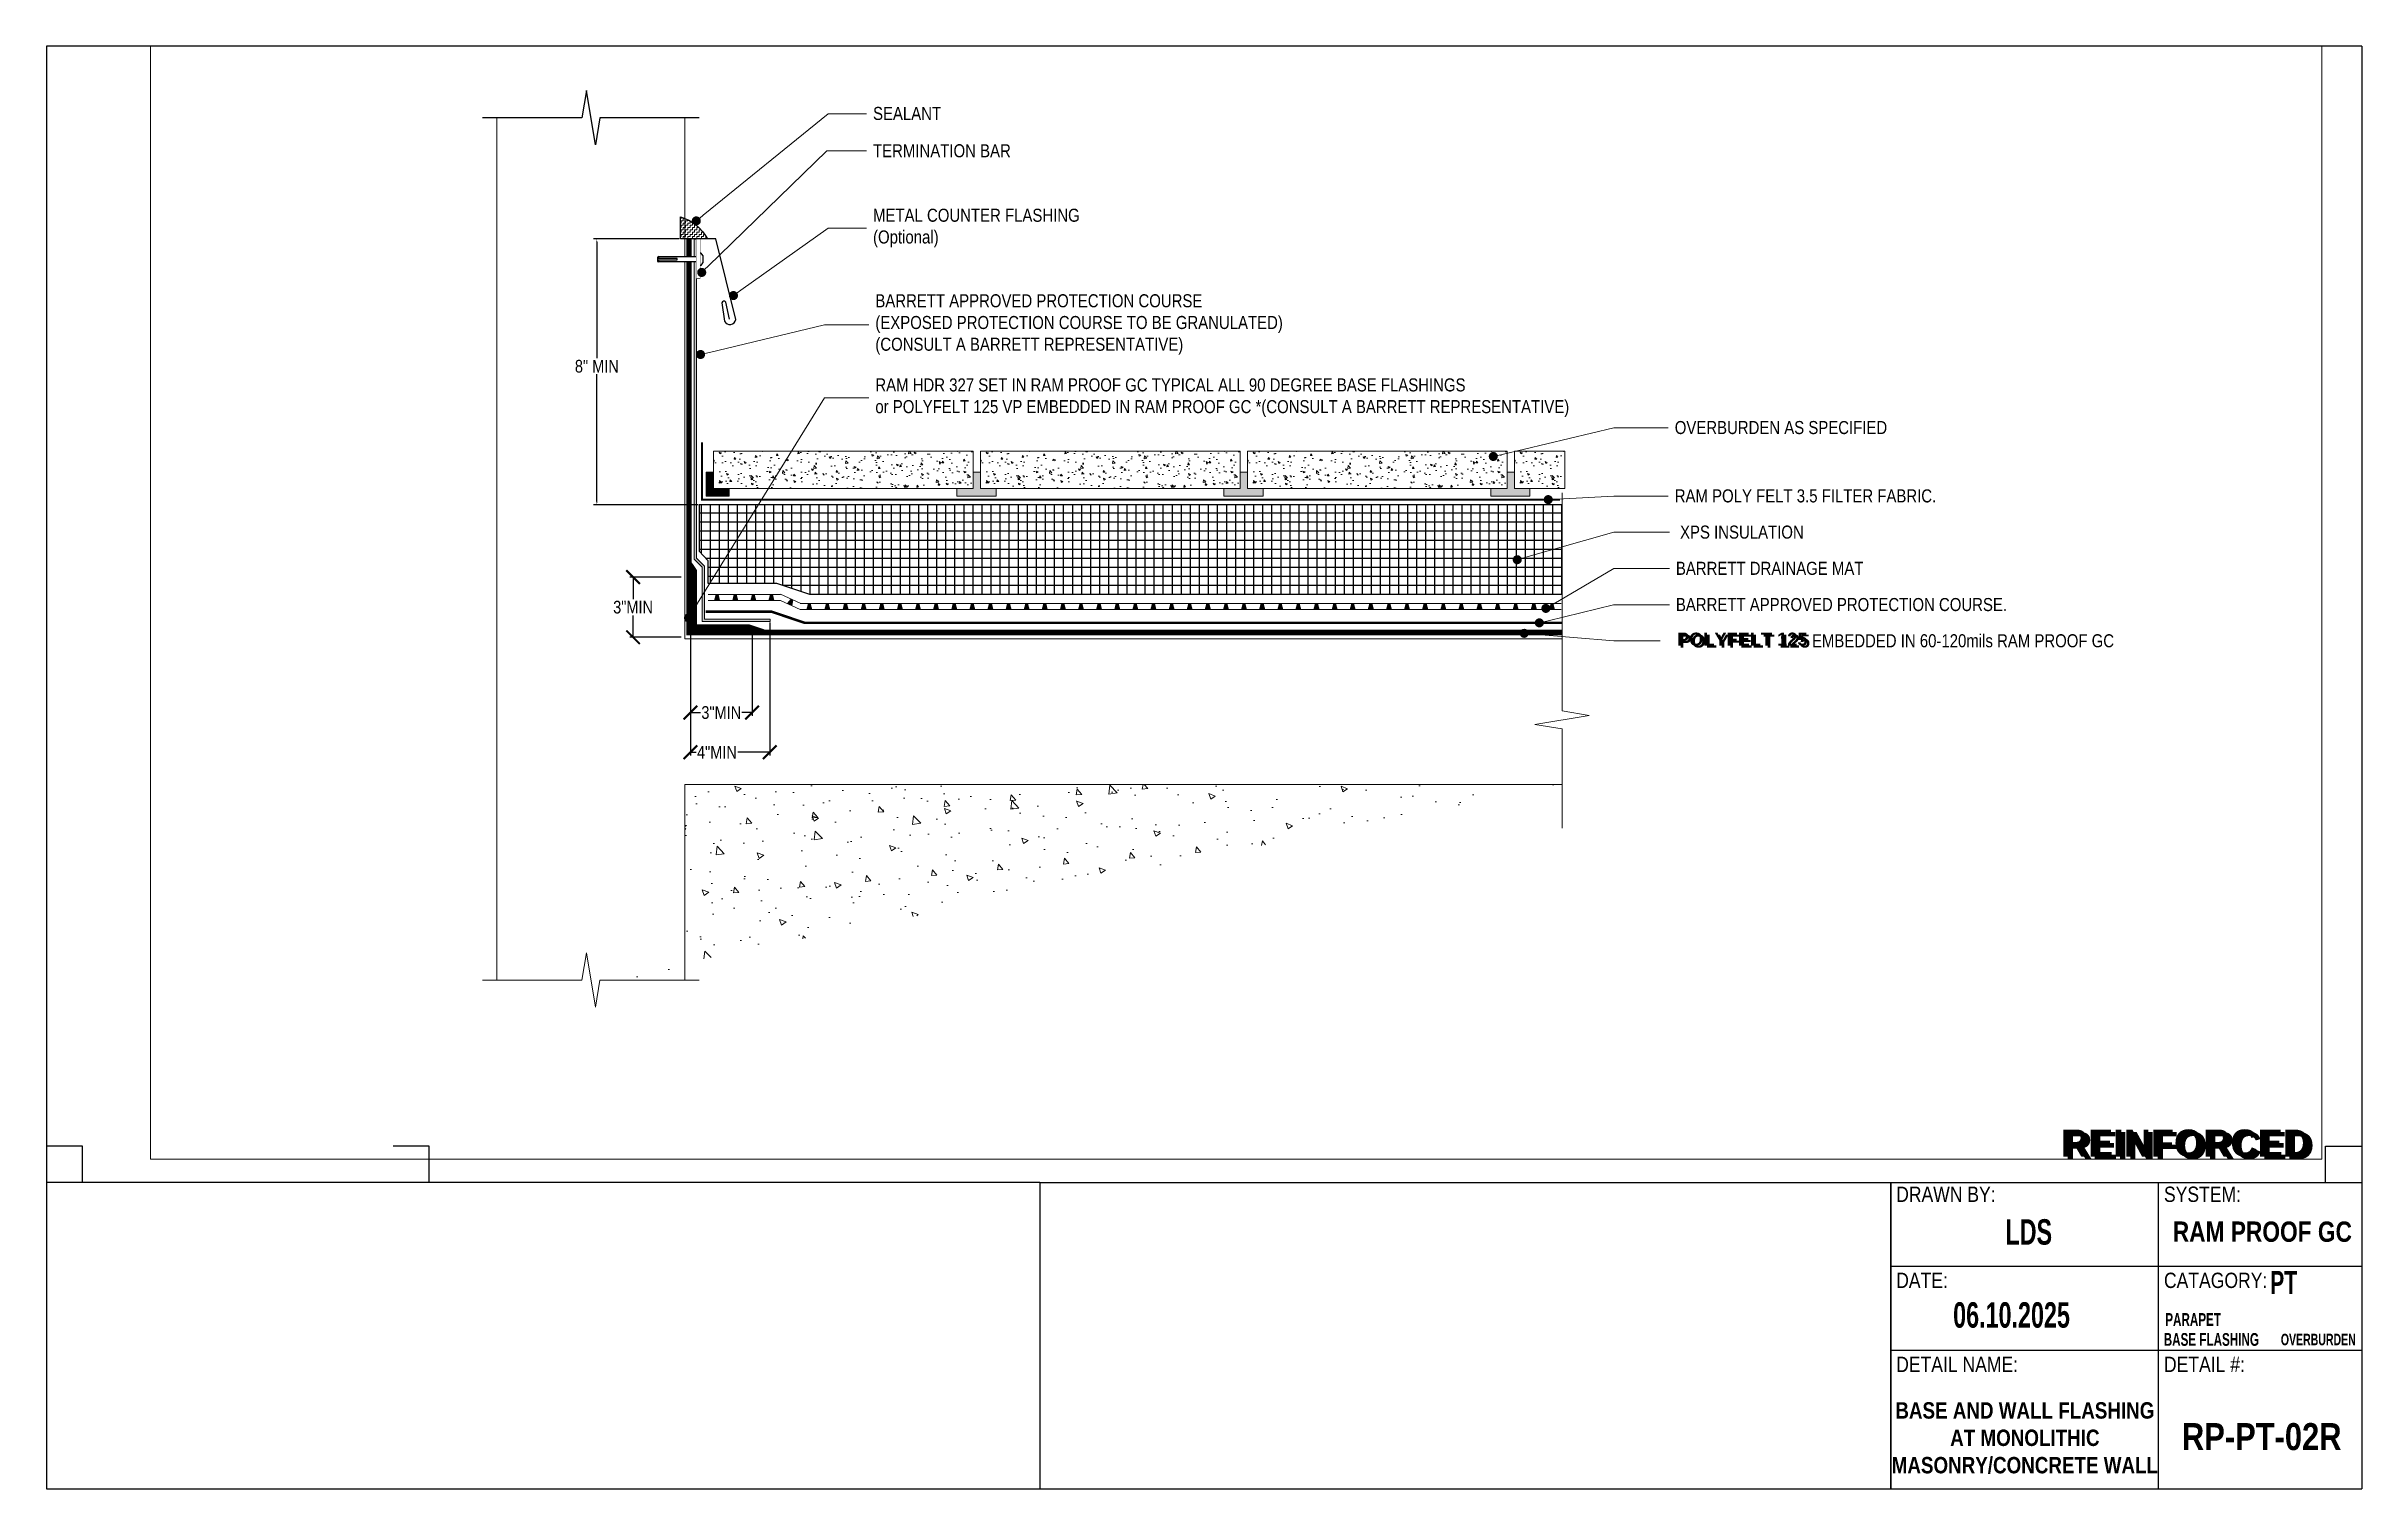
# Paper-space layout '11x17' of a CAD drawing. Header units: inches. Extents: x 0.6 to 16.6, y 0.6 to 10.6.
# The model-space entities are those that its viewports show. They can reach past a viewport. Long polylines and large blocks are cut down to what shows.
import ezdxf
from ezdxf import colors
from ezdxf.entities.mleader import LeaderData, LeaderLine
from ezdxf.math import Vec2, Vec3

# ---------------------------------------------------------------- set-up
doc = ezdxf.new("R2010")
doc.units = ezdxf.units.IN
doc.header["$MEASUREMENT"] = 0
doc.set_wipeout_variables(frame=1)
doc.linetypes.add('Dash', pattern=[0.25, 0.125, -0.125])
doc.linetypes.add('Dashed - Dense', pattern=[0.8, 0.5, -0.3])
for name, color, linetype, lineweight in [('Dimensions', 20, 'Continuous', 0), ('Drainage Mat', 191, 'Continuous', 0), ('New_G - Drawings.2D_Pen_No__100', 7, 'Continuous', 0), ('Others', 190, 'Continuous', 0), ('RAM HDR 327', 63, 'Continuous', 0), ('Ram Mastic', 191, 'Continuous', 0), ('RAM POLY FELT 3.5 FILTER FABRIC.', 4, 'Dash', 0), ('RamProof SYSTEM MESH', 7, 'Continuous', 0), ('Text', 20, 'Continuous', 0), ('Title Block Text', 20, 'Continuous', 0)]:
    doc.layers.add(name, color=color, linetype=linetype, lineweight=lineweight)
for name, color, linetype in [('Fastener', 94, 'Continuous'), ('Insulation Border', 8, 'Continuous'), ('Insulation Foam', 9, 'Continuous'), ('SELF ADHERING BUTYL FLASHING TAPE', 10, 'Continuous'), ('Title Block Lines', 7, 'Continuous')]:
    doc.layers.add(name, color=color, linetype=linetype)
doc.layers.add('Metal', color=17, linetype='Continuous', true_color=0x803345)
doc.layers.add('Protection Course', color=99, linetype='Dashed - Dense', lineweight=0, true_color=0x216123)
doc.layers.add('RamProof SYSTEM LIQUID', color=140, linetype='Continuous', lineweight=0, true_color=0x00bfff)
doc.styles.add('GENERATED_STYLE_1', font='ARIALN.TTF')
doc.styles.add('GENERATED_STYLE_6', font='ARIALNB.TTF')
doc.styles.add('GENERATED_STYLE_8', font='ARIALNB.TTF', dxfattribs={"width": 0.8})
doc.styles.get("Standard").update_dxf_attribs({"font": 'ARIALN.TTF'})
doc.dimstyles.get("Standard").update_dxf_attribs({"dimtxt": 0.18, "dimasz": 0.18, "dimexe": 0.18, "dimexo": 0.0625, "dimgap": 0.09, "dimtad": 0, "dimtih": 1, "dimtoh": 1, "dimdec": 4, "dimzin": 0, "dimdsep": 46, "dimtxsty": 'Standard', "dimcen": 0.09, "dimadec": 0, "dimazin": 0, "dimtfac": 1, "dimtdec": 4, "dimtofl": 0, "dimtmove": 0, "dimatfit": 3, "dimfxl": 1, "dimtolj": 1, "dimtzin": 0, "dimarcsym": 0})

psp = doc.layouts.new('11x17')

# ---------------------------------------------------------------- texts
at = {"layer": 'RamProof SYSTEM LIQUID', "linetype": 'Continuous', "insert": (13.928, 2.88), "char_height": 0.18612, "width": 2.30042, "attachment_point": 7, "style": 'GENERATED_STYLE_6'}
psp.add_mtext('\\A1;\\pxqr;{\\fArial|b1|i0|c0|p34;REINFORCED}', dxfattribs=at)
at = {"layer": 'Text', "linetype": 'Continuous', "insert": (13.899, 2.897), "char_height": 0.18612, "width": 2.30042, "attachment_point": 7, "style": 'GENERATED_STYLE_6'}
psp.add_mtext('\\A1;\\pxqr;{\\fArial|b1|i0|c0|p34;REINFORCED}', dxfattribs=at)
at = {"layer": 'Title Block Text', "linetype": 'Continuous'}
for s, insert, char_height, attachment_point, style in [('\\A1;\\pxqc;LDS', (14.259, 2.289), 0.17569, 8, 'GENERATED_STYLE_8'), ('\\A1;{\\fArial|b1|i0|c0|p34;RAM PROOF GC}', (15.871, 2.309), 0.14028, 8, 'GENERATED_STYLE_8'), ('\\A1;\\pxqc;PT', (16.018, 1.951), 0.15872, 8, 'GENERATED_STYLE_8'), ('\\A1;06.10.2025', (14.14, 1.716), 0.17569, 8, 'GENERATED_STYLE_8'), ('\\A1;\\pxqc;PARAPET', (15.393, 1.731), 0.08785, 8, 'GENERATED_STYLE_8'), ('\\A1;\\pxqc;BASE FLASHING', (15.519, 1.592), 0.08785, 8, 'GENERATED_STYLE_8'), ('\\A1;\\pxqc;OVERBURDEN', (16.257, 1.596), 0.07936, 8, 'GENERATED_STYLE_8'), ('\\A1;\\pxql;RP-PT-02R', (15.316, 0.871), 0.18612, 7, 'GENERATED_STYLE_6')]:
    psp.add_mtext(s, dxfattribs=dict(at, insert=insert, char_height=char_height, attachment_point=attachment_point, style=style))
at = {"layer": 'Title Block Text', "linetype": 'Continuous', "insert": (14.232, 1.204), "char_height": 0.11329, "width": 1.95428, "attachment_point": 2, "style": 'GENERATED_STYLE_6'}
psp.add_mtext('\\A1;\\pxqc;BASE AND WALL FLASHING AT MONOLITHIC MASONRY/CONCRETE WALL ', dxfattribs=at)

msp = doc.modelspace()

# ---------------------------------------------------------------- texts
at = {"layer": 'RamProof SYSTEM LIQUID', "insert": (65.28699, 20.7693), "char_height": 0.72, "attachment_point": 1}
msp.add_mtext('{\\fArial|b1|i0|c0|p34;\\C140;\\c16760576;POLYFELT 125}', dxfattribs=at)
at = {"layer": 'RamProof SYSTEM MESH', "insert": (65.1516, 20.87621), "char_height": 0.72, "width": 8.453108, "attachment_point": 1}
msp.add_mtext('{\\fArial|b1|i0|c0|p34;POLYFELT 125}', dxfattribs=at)

# ---------------------------------------------------------------- blocks, each defined once
blk = doc.blocks.new('Barrett Title Block LDS')
h = blk.add_hatch()
h.set_pattern_fill('HONEY', color=160, scale=2)
h.set_pattern_definition([(0, (-14.79494, -0.4674), (0.375, 0.2165064), [0.25, -0.5]), (120, (-14.79494, -0.4674), (-0.375, 0.2165064), [0.25, -0.5]), (60, (-14.79494, -0.4674), (8e-17, 0.4330127), [-0.5, 0.25])])
h.paths.add_polyline_path([(7.134, 2.152), (7.147, 2.152), (7.147, 2.143), (7.134, 2.143)])
at = {"layer": 'Ram Mastic'}
h = blk.add_hatch(dxfattribs=at)
h.set_pattern_fill('HONEY', color=256, scale=1.714998)
h.set_pattern_definition([(0, (-13.46107, 1.3637), (0.3215622, 0.185654), [0.214375, -0.4287496]), (120, (-13.46107, 1.3637), (-0.3215622, 0.185654), [0.214375, -0.4287496]), (60, (-13.46107, 1.3637), (7e-17, 0.371308), [-0.4287496, 0.214375])])
h.paths.add_polyline_path([(3.733, 2.342), (3.773, 2.342), (3.773, 2.31), (3.733, 2.31)])
h = blk.add_hatch(dxfattribs=at)
h.set_pattern_fill('HONEY', color=256, scale=1.714998)
h.set_pattern_definition([(0, (-13.63047, 0.7278), (0.3215622, 0.185654), [0.214375, -0.4287496]), (120, (-13.63047, 0.7278), (-0.3215622, 0.185654), [0.214375, -0.4287496]), (60, (-13.63047, 0.7278), (7e-17, 0.371308), [-0.4287496, 0.214375])])
h.paths.add_polyline_path([(3.458, 0.971), (3.498, 0.971), (3.498, 0.916), (3.458, 0.916)])
at = {"layer": 'SELF ADHERING BUTYL FLASHING TAPE', "linetype": 'Continuous'}
h = blk.add_hatch(dxfattribs=at)
h.set_pattern_fill('ANSI31', color=30)
h.set_pattern_definition([(45, (0.74292, 1.41906), (-0.0883883, 0.0883883), [])])
h.paths.add_polyline_path([(6.83, 1.08), (6.835, 1.068), (6.838, 1.057), (6.86, 1.066), (6.858, 1.074), (6.853, 1.086), (6.847, 1.099), (6.838, 1.106), (6.818, 1.099), (6.824, 1.093)])
h = blk.add_hatch(dxfattribs=at)
h.set_pattern_fill('ANSI31', color=30)
h.set_pattern_definition([(45, (0.74292, 1.26022), (-0.0883883, 0.0883883), [])])
h.paths.add_polyline_path([(6.83, 0.921), (6.835, 0.909), (6.838, 0.898), (6.86, 0.908), (6.858, 0.915), (6.853, 0.927), (6.847, 0.94), (6.838, 0.947), (6.818, 0.94), (6.824, 0.934)])
at = {"layer": 'Title Block Lines', "linetype": 'Continuous'}
for p, q in [((16.489, 10.488), (0.51, 10.488)), ((0.51, 10.488), (0.51, 0.533)), ((7.367, 2.647), (16.489, 2.647)), ((13.238, 0.533), (13.238, 2.647)), ((15.086, 0.533), (15.086, 2.647)), ((0.51, 0.533), (16.489, 0.533)), ((3.948, 0.533), (13.903, 0.533))]:
    blk.add_line(p, q, dxfattribs=at)
at = {"layer": 'Title Block Lines'}
for points in [[(16.489, 10.488), (16.489, 0.533)], [(7.367, 2.647), (0.51, 2.647)], [(7.367, 2.647), (7.367, 0.533)], [(13.238, 2.647), (13.238, 0.533)], [(16.489, 2.287), (16.489, 1.41)], [(16.489, 2.287), (16.489, 0.533)], [(16.489, 2.066), (13.238, 2.066)], [(16.489, 1.486), (13.238, 1.486)]]:
    blk.add_lwpolyline(points, dxfattribs=at)
at = {"layer": 'Title Block Lines', "linetype": 'Continuous', "char_height": 0.10572, "attachment_point": 1, "style": 'GENERATED_STYLE_1'}
for s, insert in [('\\A1;\\pxql;DRAWN BY:', (13.276, 2.618)), ('\\A1;\\pxql;SYSTEM:', (15.124, 2.618)), ('\\A1;\\pxql;DATE:', (13.276, 2.024)), ('\\A1;\\pxql;CATAGORY:', (15.124, 2.024)), ('\\A1;\\pxql;DETAIL NAME:', (13.276, 1.444)), ('\\A1;\\pxql;DETAIL #:', (15.124, 1.444))]:
    blk.add_mtext(s, dxfattribs=dict(at, insert=insert))
blk = doc.blocks.new('*D11')
at = {"layer": 'Defpoints', "color": 0, "transparency": 16777216}
for p in [(5.52, 42.61), (10.13, 42.61), (11.18, 27.93)]:
    blk.add_point(p, dxfattribs=at)
at = {"layer": 'Text', "color": 0, "lineweight": -2, "transparency": 16777216}
for p, q in [((10.07, 42.61), (5.34, 42.61)), ((5.52, 42.43), (5.52, 36.03)), ((5.52, 28.11), (5.52, 35.14)), ((11.11, 27.93), (5.34, 27.93))]:
    blk.add_line(p, q, dxfattribs=at)
at = {"layer": 'Text', "color": 0, "transparency": 16777216}
for points in [[(5.49, 42.43), (5.55, 42.43), (5.52, 42.61)], [(5.49, 28.11), (5.55, 28.11), (5.52, 27.93)]]:
    blk.add_solid(points, dxfattribs=at)
at = {"layer": 'Text', "color": 0, "transparency": 16777216, "insert": (5.52, 35.58), "char_height": 0.7, "attachment_point": 5}
blk.add_mtext('\\A1;8" MIN', dxfattribs=at)
blk = doc.blocks.new('_Dot')
at = {"color": 0, "linetype": 'ByBlock', "lineweight": -2}
blk.add_line((-0.5, 0), (-1, 0), dxfattribs=at)
at = {"color": 0, "linetype": 'ByBlock', "const_width": 0.5}
blk.add_lwpolyline([(-0.25, 0, 1), (0.25, 0, 1)], format="xyb", close=True, dxfattribs=at)
blk = doc.blocks.new('_ArchTick')
at = {"color": 0, "linetype": 'ByBlock', "const_width": 0.15}
blk.add_lwpolyline([(-0.5, -0.5), (0.5, 0.5)], dxfattribs=at)
blk = doc.blocks.new('*D12')
at = {"layer": 'Defpoints', "color": 0, "transparency": 16777216}
for p in [(10.69, 20.89), (15.07, 21.51), (15.07, 14.27)]:
    blk.add_point(p, dxfattribs=at)
at = {"layer": 'Dimensions', "color": 0, "lineweight": -2, "transparency": 16777216}
for p, q in [((10.69, 20.83), (10.69, 14.09)), ((15.07, 21.44), (15.07, 14.09)), ((10.69, 14.27), (11, 14.27)), ((15.07, 14.27), (13.31, 14.27))]:
    blk.add_line(p, q, dxfattribs=at)
at = {"layer": 'Dimensions', "color": 0, "lineweight": -2, "transparency": 16777216, "xscale": 0.75, "yscale": 0.75, "zscale": 0.75, "rotation": 180}
blk.add_blockref('_ArchTick', (10.69, 14.27), dxfattribs=at)
at = {"layer": 'Dimensions', "color": 0, "lineweight": -2, "transparency": 16777216, "xscale": 0.75, "yscale": 0.75, "zscale": 0.75}
blk.add_blockref('_ArchTick', (15.07, 14.27), dxfattribs=at)
at = {"layer": 'Dimensions', "color": 0, "transparency": 16777216, "insert": (12.15, 14.27), "char_height": 0.7, "attachment_point": 5}
blk.add_mtext('\\A1;4"MIN', dxfattribs=at)
blk = doc.blocks.new('*D13')
at = {"layer": 'Defpoints', "color": 0, "transparency": 16777216}
for p in [(10.23, 23.94), (7.52, 20.62), (10.23, 20.62)]:
    blk.add_point(p, dxfattribs=at)
at = {"layer": 'Dimensions', "color": 0, "lineweight": -2, "transparency": 16777216}
for p, q in [((10.17, 23.94), (7.34, 23.94)), ((7.52, 23.94), (7.52, 22.73)), ((7.52, 20.62), (7.52, 21.83)), ((10.17, 20.62), (7.34, 20.62))]:
    blk.add_line(p, q, dxfattribs=at)
at = {"layer": 'Dimensions', "color": 0, "lineweight": -2, "transparency": 16777216, "xscale": 0.75, "yscale": 0.75, "zscale": 0.75}
for p, rotation in [((7.52, 23.94), 90), ((7.52, 20.62), 270)]:
    blk.add_blockref('_ArchTick', p, dxfattribs=dict(at, rotation=rotation))
at = {"layer": 'Dimensions', "color": 0, "transparency": 16777216, "insert": (7.52, 22.28), "char_height": 0.7, "attachment_point": 5}
blk.add_mtext('\\A1;3"MIN', dxfattribs=at)
blk = doc.blocks.new('*D14')
at = {"layer": 'Defpoints', "color": 0, "transparency": 16777216}
for p in [(10.69, 20.89), (14.09, 20.88), (14.09, 16.46)]:
    blk.add_point(p, dxfattribs=at)
at = {"layer": 'Dimensions', "color": 0, "lineweight": -2, "transparency": 16777216}
for p, q in [((10.69, 20.83), (10.69, 16.28)), ((14.09, 20.82), (14.09, 16.28)), ((10.69, 16.46), (11.25, 16.46)), ((14.09, 16.46), (13.53, 16.46))]:
    blk.add_line(p, q, dxfattribs=at)
at = {"layer": 'Dimensions', "color": 0, "lineweight": -2, "transparency": 16777216, "xscale": 0.75, "yscale": 0.75, "zscale": 0.75, "rotation": 180}
blk.add_blockref('_ArchTick', (10.69, 16.46), dxfattribs=at)
at = {"layer": 'Dimensions', "color": 0, "lineweight": -2, "transparency": 16777216, "xscale": 0.75, "yscale": 0.75, "zscale": 0.75}
blk.add_blockref('_ArchTick', (14.09, 16.46), dxfattribs=at)
at = {"layer": 'Dimensions', "color": 0, "transparency": 16777216, "insert": (12.39, 16.46), "char_height": 0.7, "attachment_point": 5}
blk.add_mtext('\\A1;3"MIN', dxfattribs=at)
blk = doc.blocks.new('*U7')
at = {"layer": 'Drainage Mat'}
h = blk.add_hatch(color=256, dxfattribs=at)
h.dxf.hatch_style = 1
h.paths.add_polyline_path([(0.5, 0.34), (0.45, 0.34), (0.36, 0), (0.5, 0), (0.64, 0), (0.55, 0.34)])
at = {"layer": 'Drainage Mat', "linetype": 'Continuous'}
for points in [[(0, 0.34), (1, 0.34)], [(0, 0), (1, 0)]]:
    blk.add_lwpolyline(points, dxfattribs=at)
blk.add_lwpolyline([(0.5, 0.34), (0.45, 0.34), (0.36, 0), (0.5, 0), (0.64, 0), (0.55, 0.34)], close=True, dxfattribs=at)
blk = doc.blocks.new('*U8')
at = {"layer": 'Drainage Mat', "color": 0, "linetype": 'ByBlock', "lineweight": -2, "transparency": 16777216}
for p in [(11.66, 22.65), (12.66, 22.65), (13.66, 22.65), (14.66, 22.65)]:
    blk.add_blockref('*U7', p, dxfattribs=at)
blk = doc.blocks.new('*U9')
at = {"layer": 'Drainage Mat'}
h = blk.add_hatch(color=256, dxfattribs=at)
h.dxf.hatch_style = 1
h.paths.add_polyline_path([(0.5, 0.34), (0.45, 0.34), (0.36, 0), (0.5, 0), (0.64, 0), (0.55, 0.34)])
at = {"layer": 'Drainage Mat', "linetype": 'Continuous'}
for points in [[(0, 0.34), (1, 0.34)], [(0, 0), (1, 0)]]:
    blk.add_lwpolyline(points, dxfattribs=at)
blk.add_lwpolyline([(0.5, 0.34), (0.45, 0.34), (0.36, 0), (0.5, 0), (0.64, 0), (0.55, 0.34)], close=True, dxfattribs=at)
blk = doc.blocks.new('*U10')
at = {"layer": 'Drainage Mat', "color": 0, "linetype": 'ByBlock', "lineweight": -2, "transparency": 16777216}
for p in [(16.75, 22.15), (17.75, 22.15), (18.75, 22.15), (19.75, 22.15), (20.75, 22.15), (21.75, 22.15), (22.75, 22.15), (23.75, 22.15), (24.75, 22.15), (25.75, 22.15), (26.75, 22.15), (27.75, 22.15), (28.75, 22.15), (29.75, 22.15), (30.75, 22.15), (31.75, 22.15), (32.75, 22.15), (33.75, 22.15), (34.75, 22.15), (35.75, 22.15), (36.75, 22.15), (37.75, 22.15), (38.75, 22.15), (39.75, 22.15), (40.75, 22.15), (41.75, 22.15), (42.75, 22.15), (43.75, 22.15), (44.75, 22.15), (45.75, 22.15), (46.75, 22.15), (47.75, 22.15), (48.75, 22.15), (49.75, 22.15), (50.75, 22.15), (51.75, 22.15), (52.75, 22.15), (53.75, 22.15), (54.75, 22.15), (55.75, 22.15), (56.75, 22.15), (57.75, 22.15)]:
    blk.add_blockref('*U9', p, dxfattribs=at)
blk = doc.blocks.new('zamac')
blk.add_wipeout([(-2.34, 0.12), (-2.27, 0.14), (0, 0.14), (0, -0.14), (-2.27, -0.14), (-2.34, -0.12)])
at = {"color": 0, "linetype": 'Continuous', "ltscale": 1.75}
for points in [[(-2.27, 0.04), (-2.27, 0.14), (-2.34, 0.12), (-2.34, -0.12), (-2.27, -0.14), (-2.27, -0.04)], [(-2.34, -0.04), (-1.25, -0.04), (-1.25, 0.04), (-2.34, 0.04)], [(-2.27, 0.14), (0, 0.14)], [(0, -0.14), (-2.27, -0.14)]]:
    blk.add_lwpolyline(points, dxfattribs=at)
blk.add_lwpolyline([(0, -0.35), (0, 0.35), (0.02, 0.35, -0.236068), (0.05, 0.34), (0.15, 0.21, -0.162278), (0.16, 0.18), (0.16, -0.18, -0.162278), (0.15, -0.21), (0.05, -0.34, -0.236068), (0.02, -0.35)], format="xyb", close=True, dxfattribs=at)
blk = doc.blocks.new('flat term')
at = {"layer": 'Fastener'}
blk.add_blockref('zamac', (476.02, 15.02), dxfattribs=at)
at = {"layer": 'Drainage Mat'}
blk.add_lwpolyline([(476.02, 13.96), (475.83, 13.96), (475.83, 16.12), (476.02, 16.12)], close=True, dxfattribs=at)
blk.add_wipeout([(476.02, 13.96), (475.83, 13.96), (475.83, 16.12), (476.02, 16.12)]).dxf.layer = 'Fastener'

# ---------------------------------------------------------------- dimensions: what is measured, and where the dimension line sits
at = {"layer": 'Dimensions'}
dim = msp.add_linear_dim(base=(7.51742, 20.61822), p1=(10.23003, 23.94177), p2=(10.22976, 20.61822), angle=90, text='3"MIN', dimstyle='Standard', override={"dimtxt": 0.7, "dimasz": 0.75, "dimblk1": 'ArchTick', "dimblk2": 'ArchTick', "dimsah": 1}, dxfattribs=at)
dim.commit()
dim.dimension.update_dxf_attribs({"geometry": '*D13', "text_midpoint": (7.51742, 22.28)})
dim = msp.add_linear_dim(base=(15.06559, 14.27032), p1=(10.69208, 20.89378), p2=(15.06559, 21.50539), text='4"MIN', dimstyle='Standard', override={"dimtxt": 0.7, "dimasz": 0.75, "dimblk1": 'ArchTick', "dimblk2": 'ArchTick', "dimsah": 1}, dxfattribs=at)
dim.commit()
dim.dimension.update_dxf_attribs({"geometry": '*D12', "text_midpoint": (12.1534, 14.27032), "dimtype": 160})
dim = msp.add_linear_dim(base=(14.09319, 16.45901), p1=(10.69208, 20.89378), p2=(14.09319, 20.88153), text='3"MIN', dimstyle='Standard', override={"dimtxt": 0.7, "dimasz": 0.75, "dimblk1": 'ArchTick', "dimblk2": 'ArchTick', "dimsah": 1}, dxfattribs=at)
dim.commit()
dim.dimension.update_dxf_attribs({"geometry": '*D14', "text_midpoint": (12.39264, 16.45901)})
at = {"layer": 'Text'}
dim = msp.add_linear_dim(base=(5.52306, 42.61432), p1=(11.17505, 27.92715), p2=(10.13484, 42.61432), angle=90, text='8" MIN', dimstyle='Standard', override={"dimtxt": 0.7}, dxfattribs=at)
dim.commit()
dim.dimension.update_dxf_attribs({"geometry": '*D11', "text_midpoint": (5.52306, 35.58405), "dimtype": 160})

# ---------------------------------------------------------------- hatches: boundary and pattern name
at = {"layer": 'Drainage Mat'}
h = msp.add_hatch(color=256, dxfattribs=at)
h.dxf.hatch_style = 1
h.paths.add_polyline_path([(16.29845, 22.70693), (16.25161, 22.73131), (16.04089, 22.47708), (16.1532, 22.42548), (16.27576, 22.36916), (16.34528, 22.68254)])
at = {"layer": 'Insulation Foam'}
h = msp.add_hatch(dxfattribs=at)
h.set_pattern_fill('NET', color=256, scale=4)
h.set_pattern_definition([(0, (-101.7079, 22.48927), (0, 0.5), []), (90, (-101.7079, 22.48927), (-0.5, 3e-17), [])])
h.paths.add_polyline_path([(11.17505, 27.92715), (11.17053, 25.36849), (11.65284, 24.8551), (11.65043, 23.61533), (15.44695, 23.60697), (17.25429, 22.99768), (58.80709, 22.99852), (58.80709, 27.92715)])
at = {"layer": 'Others'}
h = msp.add_hatch(dxfattribs=at)
h.set_pattern_fill('CONCRETE___STRUCTURAL_0002', color=256, style=0, pattern_type=2)
h.set_pattern_definition([(130, (17.6494, 29.6341), (1.17164, 0.10251), [0.12251, -1.34764]), (185, (17.6494, 29.6341), (0.22665, 1.2287), [0.09801, -1.07811]), (79.549, (17.5518, 29.6256), (-0.945, 1.1262), [0.10412, -1.14531]), (133.816, (17.6494, 29.9608), (1.74334, 0.27037), [0.18377, -2.02145]), (83.364, (17.5042, 29.9383), (-1.52677, 1.59122), [0.15618, -1.71797]), (188.816, (17.6494, 29.9608), (-1.52677, 1.59122), [0.147, -1.61716]), (159, (17.4861, 29.8791), (0.97505, 0.65768), [0.12251, -1.34764]), (214, (17.4861, 29.8791), (-0.39745, 1.18453), [0.09801, -1.07811]), (108.549, (17.4048, 29.8243), (-1.3725, 0.52685), [0.10412, -1.14531]), (142.5, (17.64944, 29.6341), (-0.019863, 0.543781), [0, -1.06504, 0, -1.094443, 0, -1.082192]), (172.5, (17.64944, 29.6341), (-0.429723, 0.64427), [0, -0.623996, 0, -1.040538, 0, -0.412458]), (212.5, (18.0137, 29.6341), (0.871998, 0.036843), [0, -0.408374, 0, -1.27413, 0, -1.69067]), (222.5, (18.17706, 29.6341), (-0.95263, 0.16352), [0, -0.530887, 0, -0.84615, 0, -1.20062])])
h.paths.add_polyline_path([(26.29318, 30.90265), (11.96026, 30.90265), (11.96026, 28.82491), (26.29318, 28.82491)])
h = msp.add_hatch(dxfattribs=at)
h.set_pattern_fill('CONCRETE___STRUCTURAL_0002', color=256, style=0, pattern_type=2)
h.set_pattern_definition([(130, (32.3898, 29.6341), (1.17164, 0.10251), [0.12251, -1.34764]), (185, (32.3898, 29.6341), (0.22665, 1.2287), [0.09801, -1.07811]), (79.549, (32.2921, 29.6256), (-0.945, 1.1262), [0.10412, -1.14531]), (133.816, (32.3898, 29.9608), (1.74334, 0.27037), [0.18377, -2.02145]), (83.364, (32.2445, 29.9383), (-1.52677, 1.59122), [0.15618, -1.71797]), (188.816, (32.3898, 29.9608), (-1.52677, 1.59122), [0.147, -1.61716]), (159, (32.2264, 29.8791), (0.97505, 0.65768), [0.12251, -1.34764]), (214, (32.2264, 29.8791), (-0.39745, 1.18453), [0.09801, -1.07811]), (108.549, (32.1452, 29.8243), (-1.3725, 0.52685), [0.10412, -1.14531]), (142.5, (32.38976, 29.6341), (-0.019863, 0.543781), [0, -1.06504, 0, -1.094443, 0, -1.082192]), (172.5, (32.38976, 29.6341), (-0.429723, 0.64427), [0, -0.623996, 0, -1.040538, 0, -0.412458]), (212.5, (32.75403, 29.6341), (0.871998, 0.036843), [0, -0.408374, 0, -1.27413, 0, -1.69067]), (222.5, (32.9174, 29.6341), (-0.95263, 0.16352), [0, -0.530887, 0, -0.84615, 0, -1.20062])])
h.paths.add_polyline_path([(41.0335, 30.90265), (26.70059, 30.90265), (26.70059, 28.82491), (41.0335, 28.82491)])
h = msp.add_hatch(dxfattribs=at)
h.set_pattern_fill('CONCRETE___STRUCTURAL_0002', color=256, style=0, pattern_type=2)
h.set_pattern_definition([(130, (47.1301, 29.6341), (1.17164, 0.10251), [0.12251, -1.34764]), (185, (47.1301, 29.6341), (0.22665, 1.2287), [0.09801, -1.07811]), (79.549, (47.0325, 29.6256), (-0.945, 1.1262), [0.10412, -1.14531]), (133.816, (47.1301, 29.9608), (1.74334, 0.27037), [0.18377, -2.02145]), (83.364, (46.9848, 29.9383), (-1.52677, 1.59122), [0.15618, -1.71797]), (188.816, (47.13, 29.9608), (-1.52677, 1.59122), [0.147, -1.61716]), (159, (46.9667, 29.8791), (0.97505, 0.65768), [0.12251, -1.34764]), (214, (46.9667, 29.8791), (-0.39745, 1.18453), [0.09801, -1.07811]), (108.549, (46.8855, 29.8243), (-1.3725, 0.52685), [0.10412, -1.14531]), (142.5, (47.1301, 29.6341), (-0.019863, 0.543781), [0, -1.06504, 0, -1.094443, 0, -1.082192]), (172.5, (47.1301, 29.6341), (-0.429723, 0.64427), [0, -0.623996, 0, -1.040538, 0, -0.412458]), (212.5, (47.49436, 29.6341), (0.871998, 0.036843), [0, -0.408374, 0, -1.27413, 0, -1.69067]), (222.5, (47.6577, 29.6341), (-0.95263, 0.16352), [0, -0.530887, 0, -0.84615, 0, -1.20062])])
h.paths.add_polyline_path([(55.77383, 30.90265), (41.44091, 30.90265), (41.44091, 28.82491), (55.77383, 28.82491)])
h = msp.add_hatch(dxfattribs=at)
h.set_pattern_fill('CONCRETE___STRUCTURAL_0002', color=256, style=0, pattern_type=2)
h.set_pattern_definition([(130, (61.8704, 29.6341), (1.17164, 0.1025), [0.12251, -1.34764]), (185, (61.8704, 29.6341), (0.22665, 1.2287), [0.098, -1.0781]), (79.549, (61.7728, 29.6256), (-0.945, 1.1262), [0.10412, -1.14531]), (133.816, (61.8704, 29.9608), (1.74334, 0.27037), [0.18377, -2.02145]), (83.364, (61.7251, 29.9383), (-1.52677, 1.5912), [0.1562, -1.71797]), (188.816, (61.8704, 29.9608), (-1.52677, 1.5912), [0.147, -1.61716]), (159, (61.7071, 29.8791), (0.97505, 0.65768), [0.12251, -1.34764]), (214, (61.7071, 29.8791), (-0.39745, 1.18453), [0.098, -1.0781]), (108.549, (61.6258, 29.8243), (-1.3725, 0.52685), [0.10412, -1.14531]), (142.5, (61.8704, 29.6341), (-0.019863, 0.54378), [0, -1.06504, 0, -1.094443, 0, -1.08219]), (172.5, (61.8704, 29.6341), (-0.429723, 0.64427), [0, -0.623996, 0, -1.04054, 0, -0.41246]), (212.5, (62.2347, 29.6341), (0.871998, 0.036843), [0, -0.408374, 0, -1.27413, 0, -1.69067]), (222.5, (62.398, 29.6341), (-0.95263, 0.16352), [0, -0.53089, 0, -0.84615, 0, -1.20062])])
h.paths.add_polyline_path([(58.96792, 30.90265), (56.18123, 30.90265), (56.18123, 28.82491), (58.96792, 28.82491)])
for points in [[(11.55286, 29.73261), (11.96026, 29.73261), (11.96026, 28.82491), (12.81718, 28.82491), (12.81718, 28.41114), (11.55286, 28.41114)], [(27.5575, 28.82491), (27.5575, 28.41114), (25.39126, 28.41114), (25.39126, 28.82491), (26.29318, 28.82491), (26.29318, 29.73261), (26.70059, 29.73261), (26.70059, 28.82491)], [(42.29782, 28.82491), (42.29782, 28.41114), (40.13158, 28.41114), (40.13158, 28.82491), (41.0335, 28.82491), (41.0335, 29.73261), (41.44091, 29.73261), (41.44091, 28.82491)], [(57.03815, 28.82491), (57.03815, 28.41114), (54.87191, 28.41114), (54.87191, 28.82491), (55.77383, 28.82491), (55.77383, 29.73261), (56.18123, 29.73261), (56.18123, 28.82491)]]:
    msp.add_hatch(color=256, dxfattribs=at).paths.add_polyline_path(points)
h = msp.add_hatch(dxfattribs=at)
h.set_pattern_fill('CONCRETE___STRUCTURAL_0002', color=256, style=0, pattern_type=2)
h.set_pattern_definition([(130, (50.5038, 13.5372), (3.64368, 0.31878), [0.381, -4.191]), (185, (50.5038, 13.5372), (0.70486, 3.82114), [0.3048, -3.3528]), (79.549, (50.2, 13.5107), (-2.93883, 3.50235), [0.3238, -3.5618]), (133.816, (50.5038, 14.553), (5.4216, 0.84084), [0.5715, -6.2865]), (83.364, (50.052, 14.483), (-4.7481, 4.9485), [0.4857, -5.3427]), (188.816, (50.504, 14.553), (-4.7481, 4.9485), [0.4572, -5.0292]), (159, (49.9958, 14.2992), (3.03229, 2.0453), [0.381, -4.191]), (214, (49.9958, 14.2992), (-1.23604, 3.68376), [0.3048, -3.3528]), (108.549, (49.743, 14.1288), (-4.26833, 1.63845), [0.3238, -3.5618]), (142.5, (50.5038, 13.5372), (-0.061772, 1.6911), [0, -3.31216, 0, -3.4036, 0, -3.3655]), (172.5, (50.5038, 13.5372), (-1.33639, 2.00361), [0, -1.94056, 0, -3.23596, 0, -1.2827]), (212.5, (51.6366, 13.5372), (2.711818, 0.11458), [0, -1.27, 0, -3.9624, 0, -5.2578]), (222.5, (52.1446, 13.5372), (-2.96259, 0.50853), [0, -1.651, 0, -2.63144, 0, -3.7338])])
edge = h.paths.add_edge_path()
edge.add_line((5.69242, 1.69031), (10.38484, 1.69031))
edge.add_line((10.38484, 1.69031), (10.38484, 12.49453))
edge.add_line((10.38484, 12.49453), (58.80712, 12.49453))
at = {"layer": 'Protection Course'}
h = msp.add_hatch(dxfattribs=at)
h.set_pattern_fill('AGGREGAT', color=256, scale=0.3, pattern_type=2)
h.set_pattern_definition([(0, (-101.7079, 22.48927), (0.3, 0.3), [0.03, -0.045, 0.015, -0.045, 0.015, -0.15]), (0, (-101.5579, 22.51927), (0.3, 0.3), [0.015, -0.285]), (0, (-101.6479, 22.53427), (0.3, 0.3), [0.015, -0.03, 0.015, -0.24]), (0, (-101.4979, 22.54927), (0.3, 0.3), [0.03, -0.27]), (0, (-101.4679, 22.56427), (0.3, 0.3), [0.015, -0.285]), (0, (-101.5579, 22.59427), (0.3, 0.3), [0.03, -0.27]), (0, (-101.7079, 22.60927), (0.3, 0.3), [0.015, -0.03, 0.015, -0.075, 0.045, -0.12]), (0, (-101.4979, 22.63927), (0.3, 0.3), [0.03, -0.27]), (0, (-101.6779, 22.65427), (0.3, 0.3), [0.03, -0.015, 0.015, -0.12, 0.015, -0.105]), (0, (-101.6929, 22.66927), (0.3, 0.3), [0.015, -0.285]), (0, (-101.5879, 22.68427), (0.3, 0.3), [0.015, -0.015, 0.015, -0.255]), (0, (-101.6329, 22.69927), (0.3, 0.3), [0.015, -0.285]), (0, (-101.4379, 22.71427), (0.3, 0.3), [0.015, -0.285]), (0, (-101.5729, 22.72927), (0.3, 0.3), [0.015, -0.12, 0.015, -0.15]), (0, (-101.5729, 22.74427), (0.3, 0.3), [0.03, -0.27]), (0, (-101.5129, 22.75927), (0.3, 0.3), [0.03, -0.27]), (0, (-101.6929, 22.77427), (0.3, 0.3), [0.015, -0.18, 0.03, -0.075]), (90, (-101.7079, 22.62427), (-0.3, 0.3), [0.06, -0.06, 0.03, -0.15]), (90, (-101.6929, 22.62427), (-0.3, 0.3), [0.015, -0.105, 0.03, -0.15]), (90, (-101.6779, 22.54927), (-0.3, 0.3), [0.045, -0.255]), (90, (-101.6629, 22.54927), (-0.3, 0.3), [0.03, -0.27]), (90, (-101.6479, 22.50427), (-0.3, 0.3), [0.015, -0.18, 0.015, -0.015, 0.03, -0.045]), (90, (-101.6179, 22.50427), (-0.3, 0.3), [0.015, -0.105, 0.015, -0.165]), (90, (-101.6029, 22.62427), (-0.3, 0.3), [0.03, -0.045, 0.015, -0.015, 0.03, -0.165]), (90, (-101.5879, 22.56427), (-0.3, 0.3), [0.03, -0.165, 0.015, -0.09]), (90, (-101.5729, 22.50427), (-0.3, 0.3), [0.015, -0.015, 0.03, -0.24]), (90, (-101.5429, 22.69927), (-0.3, 0.3), [0.015, -0.285]), (90, (-101.5279, 22.69927), (-0.3, 0.3), [0.03, -0.03, 0.015, -0.015, 0.03, -0.18]), (90, (-101.5129, 22.56427), (-0.3, 0.3), [0.015, -0.015, 0.015, -0.03, 0.015, -0.21]), (90, (-101.4679, 22.66927), (-0.3, 0.3), [0.06, -0.24]), (90, (-101.4529, 22.63927), (-0.3, 0.3), [0.06, -0.045, 0.03, -0.165]), (90, (-101.4379, 22.51927), (-0.3, 0.3), [0.015, -0.045, 0.03, -0.21]), (90, (-101.4229, 22.54927), (-0.3, 0.3), [0.045, -0.255]), (45, (-101.5879, 22.48927), (0, 0.3), [0.021213, -0.4030511]), (45, (-101.4229, 22.50427), (0, 0.3), [0.021213, -0.36062507, 0.021213, -0.021213]), (45, (-101.6179, 22.51927), (0, 0.3), [0.021213, -0.169704, 0.021213, -0.21213407]), (45, (-101.5429, 22.51927), (0, 0.3), [0.021213, -0.33941207, 0.021213, -0.042426]), (45, (-101.5279, 22.51927), (0, 0.3), [0.042426, -0.169704, 0.042426, -0.16970807]), (45, (-101.6029, 22.54927), (0, 0.3), [0.02121, -0.19092, 0.02121, -0.02121, 0.02121, -0.14850407]), (45, (-101.4529, 22.56427), (0, 0.3), [0.021213, -0.021213, 0.021213, -0.36062507]), (45, (-101.6629, 22.57927), (0, 0.3), [0.021213, -0.254556, 0.021213, -0.12728207]), (45, (-101.4229, 22.60927), (0, 0.3), [0.02121, -0.02121, 0.02121, -0.084852, 0.02121, -0.25457207]), (45, (-101.6029, 22.65427), (0, 0.3), [0.021213, -0.4030511]), (45, (-101.6779, 22.66927), (0, 0.3), [0.0424263, -0.3818378]), (45, (-101.7079, 22.69927), (0, 0.3), [0.021213, -0.021213, 0.021213, -0.36062507]), (45, (-101.5429, 22.74427), (0, 0.3), [0.021213, -0.4030511]), (45, (-101.4529, 22.77427), (0, 0.3), [0.021213, -0.4030511]), (135, (-101.5729, 22.51927), (2e-17, 0.3), [0.021213, -0.4030511]), (135, (-101.5579, 22.51927), (2e-17, 0.3), [0.021213, -0.4030511]), (135, (-101.6479, 22.53427), (2e-17, 0.3), [0.021213, -0.084852, 0.042426, -0.27577307]), (135, (-101.7079, 22.53427), (2e-17, 0.3), [0.021213, -0.4030511]), (135, (-101.5129, 22.57927), (2e-17, 0.3), [0.021213, -0.16970562, 0.021213, -0.21213245]), (135, (-101.4979, 22.57927), (2e-17, 0.3), [0.02121, -0.12729, 0.02121, -0.12726, 0.02121, -0.10608407]), (135, (-101.6779, 22.59427), (2e-17, 0.3), [0.021213, -0.4030511]), (135, (-101.4379, 22.60927), (2e-17, 0.3), [0.04242, -0.106065, 0.02121, -0.02121, 0.02121, -0.21214907]), (135, (-101.6329, 22.65427), (2e-17, 0.3), [0.021213, -0.4030511]), (135, (-101.5129, 22.65427), (2e-17, 0.3), [0.0424263, -0.3818378]), (135, (-101.4979, 22.65427), (2e-17, 0.3), [0.021213, -0.4030511]), (135, (-101.5879, 22.68427), (2e-17, 0.3), [0.021213, -0.4030511]), (135, (-101.6779, 22.72927), (2e-17, 0.3), [0.021213, -0.4030511]), (135, (-101.4379, 22.72927), (2e-17, 0.3), [0.021213, -0.4030511]), (26.56505, (-101.6779, 22.48927), (0.3, 1e-10), [0.03354, -0.6372804]), (26.56505, (-101.7079, 22.51927), (0.3, 1e-10), [0.03354, -0.6372804]), (26.56505, (-101.7079, 22.53427), (0.3, 1e-10), [0.03354, -0.6372804]), (26.56505, (-101.6329, 22.53427), (0.3, 1e-10), [0.03354, -0.6372804]), (26.56505, (-101.6479, 22.59427), (0.3, 1e-10), [0.03354, -0.6372804]), (26.56505, (-101.6479, 22.60927), (0.3, 1e-10), [0.03354, -0.6372804]), (26.56505, (-101.5879, 22.66927), (0.3, 1e-10), [0.03354, -0.6372804]), (26.56505, (-101.5729, 22.68427), (0.3, 1e-10), [0.03354, -0.6372804]), (26.56505, (-101.6929, 22.71427), (0.3, 1e-10), [0.03354, -0.6372804]), (26.56505, (-101.6029, 22.71427), (0.3, 1e-10), [0.03354, -0.6372804]), (63.43495, (-101.4529, 22.48927), (2e-11, 0.3), [0.03354, -0.6372804]), (63.43495, (-101.5279, 22.53427), (2e-11, 0.3), [0.03354, -0.6372804]), (63.43495, (-101.5729, 22.56427), (2e-11, 0.3), [0.03354, -0.6372804]), (63.43495, (-101.5279, 22.60927), (2e-11, 0.3), [0.03354, -0.6372804]), (63.43495, (-101.5129, 22.60927), (2e-11, 0.3), [0.03354, -0.6372804]), (63.43495, (-101.6179, 22.65427), (2e-11, 0.3), [0.03354, -0.6372804]), (63.43495, (-101.6479, 22.66927), (2e-11, 0.3), [0.03354, -0.6372804]), (63.43495, (-101.5279, 22.72927), (2e-11, 0.3), [0.03354, -0.6372804]), (63.43495, (-101.6479, 22.75927), (2e-11, 0.3), [0.03354, -0.6372804]), (116.56505, (-101.6929, 22.66927), (-1e-10, 0.3), [0.03354, -0.6372804]), (116.56505, (-101.5129, 22.66927), (-1e-10, 0.3), [0.03354, -0.6372804]), (116.56505, (-101.7079, 22.68427), (-1e-10, 0.3), [0.03354, -0.6372804]), (116.56505, (-101.4679, 22.72927), (-1e-10, 0.3), [0.03354, -0.6372804]), (116.56505, (-101.6629, 22.74427), (-1e-10, 0.3), [0.03354, -0.6372804]), (116.56505, (-101.6029, 22.75927), (-1e-10, 0.3), [0.03354, -0.6372804]), (153.43495, (-101.5879, 22.48927), (-0.3, 1e-10), [0.03354, -0.6372804]), (153.43495, (-101.6479, 22.51927), (-0.3, 1e-10), [0.03354, -0.6372804]), (153.43495, (-101.4379, 22.53427), (-0.3, 1e-10), [0.03354, -0.6372804]), (153.43495, (-101.4679, 22.56427), (-0.3, 1e-10), [0.03354, -0.6372804]), (153.43495, (-101.5879, 22.59427), (-0.3, 1e-10), [0.03354, -0.6372804]), (153.43495, (-101.6629, 22.60927), (-0.3, 1e-10), [0.03354, -0.6372804]), (153.43495, (-101.5729, 22.60927), (-0.3, 1e-10), [0.03354, -0.6372804]), (153.43495, (-101.6179, 22.63927), (-0.3, 1e-10), [0.03354, -0.6372804]), (153.43495, (-101.6179, 22.71427), (-0.3, 1e-10), [0.03354, -0.6372804]), (153.43495, (-101.7079, 22.77427), (-0.3, 1e-10), [0.03354, -0.6372804]), (153.43495, (-101.5279, 22.77427), (-0.3, 1e-10), [0.03354, -0.6372804]), (153.43495, (-101.4979, 22.77427), (-0.3, 1e-10), [0.03354, -0.6372804])])
h.paths.add_polyline_path([(10.89624, 24.93126), (11.33726, 24.49128), (11.33726, 21.61393), (11.33955, 21.61393), (11.33955, 21.49146), (15.09506, 21.49146), (15.09506, 21.61393), (11.46799, 21.61393), (11.46799, 24.54195), (11.01483, 24.99403), (11.01483, 42.59005), (10.8994, 42.59089)])
at = {"layer": 'Ram Mastic'}
h = msp.add_hatch(dxfattribs=at)
h.set_pattern_fill('ZIGZAG', color=256)
h.set_pattern_definition([(0, (-101.7079, 22.48927), (0.125, 0.125), [0.125, -0.125]), (90, (-101.5829, 22.48927), (-0.125, 0.125), [0.125, -0.125])])
edge = h.paths.add_edge_path()
edge.add_arc((9.44117, 41.45494), 2.47121, 27.9795865, 73.6978951, ccw=False)
edge.add_line((11.62353, 42.61432), (10.13484, 42.61432))
edge.add_line((10.13484, 42.61432), (10.13484, 43.82679))

# ---------------------------------------------------------------- linework, layer by layer
at = {"linetype": 'Continuous'}
for p, q in [((4.94241, 50.80766), (4.6924, 49.30766)), ((5.4424, 47.80766), (4.94241, 50.80766)), ((4.6924, 49.30766), (-0.78742, 49.3077)), ((5.6924, 49.30766), (5.4424, 47.80766)), ((11.17223, 49.30763), (5.6924, 49.30766))]:
    msp.add_line(p, q, dxfattribs=at)
at = {"layer": 'Defpoints', "flags": 128}
msp.add_lwpolyline([(10.13484, 43.82679, -0.202172632), (11.62353, 42.61432), (10.13484, 42.61432)], format="xyb", close=True, dxfattribs=at)
at = {"layer": 'Drainage Mat'}
for points in [[(15.54344, 22.65207), (11.6601, 22.65207)], [(58.16982, 22.15247), (16.74732, 22.15247)]]:
    msp.add_lwpolyline(points, dxfattribs=at)
at = {"layer": 'Drainage Mat', "linetype": 'Continuous'}
for points in [[(15.6601, 22.99556), (16.74732, 22.49596)], [(15.6601, 22.65207), (16.74732, 22.15247)]]:
    msp.add_lwpolyline(points, dxfattribs=at)
msp.add_lwpolyline([(16.29845, 22.70693), (16.25161, 22.73131), (16.04089, 22.47708), (16.1532, 22.42548), (16.27576, 22.36916), (16.34528, 22.68254)], close=True, dxfattribs=at)
at = {"layer": 'Insulation Border', "flags": 128}
msp.add_lwpolyline([(11.17505, 27.92715), (11.17053, 25.36849), (11.65284, 24.8551), (11.65043, 23.61533), (15.44695, 23.60697), (17.25429, 22.99768), (58.80709, 22.99852), (58.80709, 27.92715)], close=True, dxfattribs=at)
at = {"layer": 'Metal', "linetype": 'Continuous'}
msp.add_lwpolyline([(12.84432, 38.19124), (12.64363, 39.12829, 0.706238884), (12.42093, 39.08059), (12.56905, 38.08142, 0.781965113), (13.18993, 38.17346), (12.09061, 42.61141), (10.13484, 42.61432)], format="xyb", dxfattribs=at)
at = {"layer": 'New_G - Drawings.2D_Pen_No__100'}
for points in [[(58.80709, 28.58832), (58.80712, 16.55633), (60.30712, 16.30634), (57.30712, 15.80632), (58.80712, 15.55633), (58.80712, 10.0765)], [(-0.7874, 1.69028), (4.69242, 1.69031), (4.94241, 3.19031), (5.44243, 0.19031), (5.69242, 1.69031), (11.17225, 1.69031)]]:
    msp.add_lwpolyline(points, dxfattribs=at)
at = {"layer": 'Others', "flags": 128}
for points in [[(0, 49.30766), (0, 1.69031), (4.69242, 1.69031)], [(58.80712, 16.55633), (58.80712, 20.52485), (10.38484, 20.52485), (10.38484, 49.30766)], [(5.69242, 1.69031), (10.38484, 1.69031), (10.38484, 12.49453), (58.80712, 12.49453)]]:
    msp.add_lwpolyline(points, dxfattribs=at)
for points in [[(26.29318, 30.90265), (11.96026, 30.90265), (11.96026, 28.82491), (26.29318, 28.82491)], [(41.0335, 30.90265), (26.70059, 30.90265), (26.70059, 28.82491), (41.0335, 28.82491)], [(55.77383, 30.90265), (41.44091, 30.90265), (41.44091, 28.82491), (55.77383, 28.82491)], [(58.96792, 30.90265), (56.18123, 30.90265), (56.18123, 28.82491), (58.96792, 28.82491)], [(11.55286, 29.73261), (11.96026, 29.73261), (11.96026, 28.82491), (12.81718, 28.82491), (12.81718, 28.41114), (11.55286, 28.41114)], [(27.5575, 28.82491), (27.5575, 28.41114), (25.39126, 28.41114), (25.39126, 28.82491), (26.29318, 28.82491), (26.29318, 29.73261), (26.70059, 29.73261), (26.70059, 28.82491)], [(42.29782, 28.82491), (42.29782, 28.41114), (40.13158, 28.41114), (40.13158, 28.82491), (41.0335, 28.82491), (41.0335, 29.73261), (41.44091, 29.73261), (41.44091, 28.82491)], [(57.03815, 28.82491), (57.03815, 28.41114), (54.87191, 28.41114), (54.87191, 28.82491), (55.77383, 28.82491), (55.77383, 29.73261), (56.18123, 29.73261), (56.18123, 28.82491)]]:
    msp.add_lwpolyline(points, close=True, dxfattribs=at)
at = {"layer": 'Protection Course', "linetype": 'ByBlock'}
msp.add_lwpolyline([(10.89624, 24.93126), (11.33726, 24.49128), (11.33726, 21.61393), (11.33955, 21.61393), (11.33955, 21.49146), (15.09506, 21.49146), (15.09506, 21.61393), (11.46799, 21.61393), (11.46799, 24.54195), (11.01483, 24.99403), (11.01483, 42.59005), (10.8994, 42.59089)], close=True, dxfattribs=at).dxf.unprotected_set("ltscale", 0)
at = {"layer": 'Protection Course', "linetype": 'Dashed - Dense', "ltscale": 0.2, "const_width": 0.14148}
msp.add_lwpolyline([(58.79283, 21.4154), (16.99476, 21.4154), (15.18032, 22.02708), (11.53495, 22.03267)], dxfattribs=at)
at = {"layer": 'RAM HDR 327', "const_width": 0.05}
msp.add_lwpolyline([(14.09319, 20.88153), (10.68511, 20.88153), (10.68511, 24.42922)], dxfattribs=at)
at = {"layer": 'RAM POLY FELT 3.5 FILTER FABRIC.', "ltscale": 0.2, "const_width": 0.11517}
msp.add_lwpolyline([(11.32221, 31.37935), (11.32221, 28.22048), (58.69619, 28.22049)], dxfattribs=at)
at = {"layer": 'RamProof SYSTEM LIQUID', "const_width": 0.3}
for points in [[(58.80711, 20.88153), (14.80119, 20.88153), (13.9217, 21.17682), (10.89179, 21.17682), (10.89179, 24.2921), (10.60434, 24.71444), (10.60152, 42.61432)], [(15.14458, 20.88153), (10.60172, 20.88153), (10.60423, 24.71253)]]:
    msp.add_lwpolyline(points, dxfattribs=at)
at = {"layer": 'RamProof SYSTEM MESH'}
msp.add_lwpolyline([(58.80711, 20.88153), (14.73796, 20.88153), (13.91888, 21.17682), (10.88897, 21.17682), (10.88897, 24.2921), (10.60293, 24.71444), (10.60293, 42.5855)], dxfattribs=at)

# ---------------------------------------------------------------- block references
at = {"layer": 'Drainage Mat'}
for name in ['*U8', '*U10']:
    msp.add_blockref(name, (0, 0), dxfattribs=at)

msp.set_redraw_order([(e.dxf.handle, doc.entitydb.next_handle()) for e in msp.query("TEXT MTEXT ATTDEF DIMENSION ARC_DIMENSION")])  # texts and dimensions are drawn at this point

# ---------------------------------------------------------------- leaders
at = {"layer": 'Text'}
ml = msp.add_multileader_mtext('Standard', dxfattribs=at)
ml.set_content('SEALANT', color=256)
ml.set_leader_properties(color=256, lineweight=0)
ml.set_arrow_properties(name='DOT')
ml.build(insert=Vec2(0, 0))
ml.multileader.update_dxf_attribs({"text_left_attachment_type": 2, "text_right_attachment_type": 2, "dogleg_length": 0.36, "arrow_head_size": 0.5})
ctx = ml.context
ctx.base_point, ctx.char_height, ctx.arrow_head_size, ctx.landing_gap_size, ctx.plane_origin = Vec3(20.4082, 49.52769), 0.72, 0.5, 0.36, Vec3(10.87919, 43.12213)
ctx.left_attachment, ctx.right_attachment = 2, 2
notes = []
notes.append((ctx, [(0, (1, 1, 0), (18.29456, 49.52769), (1, 0), 2.11363, [(0, [(11.01005, 43.6105)], 0, [])])]))
ctx.mtext.insert, ctx.mtext.flow_direction = Vec3(20.7682, 49.90021), 5
ml = msp.add_multileader_mtext('Standard', dxfattribs=at)
ml.set_content('\\A1;\\pxql,t0;{\\C256;METAL COUNTER FLASHING\\P(Optional)}', color=256)
ml.set_leader_properties(color=256, lineweight=0)
ml.set_arrow_properties(name='DOT')
ml.build(insert=Vec2(0, 0))
ml.multileader.update_dxf_attribs({"text_left_attachment_type": 2, "text_right_attachment_type": 2, "dogleg_length": 0.36, "arrow_head_size": 0.5})
ctx = ml.context
ctx.base_point, ctx.char_height, ctx.arrow_head_size, ctx.landing_gap_size, ctx.plane_origin = Vec3(20.4082, 43.20218), 0.72, 0.5, 0.36, Vec3(13.06094, 38.59574)
ctx.left_attachment, ctx.right_attachment = 2, 2
notes.append((ctx, [(0, (1, 1, 0), (18.29456, 43.20218), (1, 0), 2.11363, [(0, [(13.06094, 39.48648)], 0, [])])]))
ctx.mtext.insert, ctx.mtext.flow_direction = Vec3(20.7682, 44.28078), 5
ml = msp.add_multileader_mtext('Standard', dxfattribs=at)
ml.set_content('BARRETT APPROVED PROTECTION COURSE \\P(EXPOSED PROTECTION COURSE TO BE GRANULATED)\\P\\pxqj;(CONSULT A BARRETT REPRESENTATIVE)', color=256)
ml.set_leader_properties(color=256, lineweight=0)
ml.set_arrow_properties(name='DOT')
ml.build(insert=Vec2(0, 0))
ml.multileader.update_dxf_attribs({"text_left_attachment_type": 2, "text_right_attachment_type": 2, "dogleg_length": 0.36, "arrow_head_size": 0.5})
ctx = ml.context
ctx.base_point, ctx.char_height, ctx.arrow_head_size, ctx.landing_gap_size, ctx.plane_origin = Vec3(20.53617, 37.87411), 0.72, 0.5, 0.36, Vec3(10.77993, 36.44143)
ctx.left_attachment, ctx.right_attachment = 2, 2
notes.append((ctx, [(0, (1, 1, 0), (18.09163, 37.87411), (1, 0), 2.44454, [(0, [(11.24463, 36.2321)], 0, [])])]))
ctx.mtext.insert, ctx.mtext.flow_direction = Vec3(20.89617, 39.5591), 5
ml = msp.add_multileader_mtext('Standard', dxfattribs=at)
ml.set_content('RAM HDR 327 SET IN RAM PROOF GC TYPICAL ALL 90 DEGREE BASE FLASHINGS \\Por POLYFELT 125 VP EMBEDDED IN RAM PROOF GC *(CONSULT A BARRETT REPRESENTATIVE)', color=256)
ml.set_leader_properties(color=256, lineweight=0)
ml.set_arrow_properties(name='DOT')
ml.build(insert=Vec2(0, 0))
ml.multileader.update_dxf_attribs({"text_left_attachment_type": 2, "text_right_attachment_type": 2, "dogleg_length": 0.36, "arrow_head_size": 0.5})
ctx = ml.context
ctx.base_point, ctx.char_height, ctx.arrow_head_size, ctx.landing_gap_size, ctx.plane_origin = Vec3(20.53617, 33.8361), 0.72, 0.5, 0.36, Vec3(10.52339, 17.28793)
ctx.left_attachment, ctx.right_attachment = 2, 2
notes.append((ctx, [(1, (1, 1, 0), (18.09163, 33.8361), (1, 0), 2.44454, [(0, [(10.58056, 21.69081)], 0, [])])]))
ctx.mtext.insert, ctx.mtext.defined_height, ctx.mtext.flow_direction = Vec3(20.89617, 34.91471), 3.22093, 5
ml = msp.add_multileader_mtext('Standard', dxfattribs=at)
ml.set_content('OVERBURDEN AS SPECIFIED', color=256)
ml.set_leader_properties(color=256, lineweight=0)
ml.set_arrow_properties(name='DOT')
ml.build(insert=Vec2(0, 0))
ml.multileader.update_dxf_attribs({"text_left_attachment_type": 2, "text_right_attachment_type": 2, "dogleg_length": 11.28087, "arrow_head_size": 0.5})
ctx = ml.context
ctx.base_point, ctx.char_height, ctx.arrow_head_size, ctx.landing_gap_size, ctx.plane_origin = Vec3(64.66933, 32.18697), 0.72, 0.5, 0.36, Vec3(39.7998, 30.21782)
ctx.left_attachment, ctx.right_attachment = 2, 2
notes.append((ctx, [(0, (1, 1, 0), (61.66933, 32.18697), (1, 0), 3, [(0, [(55.0128, 30.60271)], 0, [])])]))
ctx.mtext.insert, ctx.mtext.flow_direction = Vec3(65.02933, 32.55949), 5
ml = msp.add_multileader_mtext('Standard', dxfattribs=at)
ml.set_content('RAM POLY FELT 3.5 FILTER FABRIC.', color=256)
ml.set_leader_properties(color=256, lineweight=0)
ml.set_arrow_properties(name='DOT')
ml.build(insert=Vec2(0, 0))
ml.multileader.update_dxf_attribs({"text_left_attachment_type": 2, "text_right_attachment_type": 2, "dogleg_length": 0.36, "arrow_head_size": 0.5})
ctx = ml.context
ctx.base_point, ctx.char_height, ctx.arrow_head_size, ctx.landing_gap_size, ctx.plane_origin = Vec3(64.66933, 28.41408), 0.72, 0.5, 0.36, Vec3(45.96021, 27.83936)
ctx.left_attachment, ctx.right_attachment = 2, 2
notes.append((ctx, [(0, (1, 1, 0), (61.66933, 28.41408), (1, 0), 3, [(0, [(58.04503, 28.22049)], 0, [])])]))
ctx.mtext.insert, ctx.mtext.flow_direction = Vec3(65.02933, 28.7866), 5
ml = msp.add_multileader_mtext('Standard', dxfattribs=at)
ml.set_content(' XPS INSULATION', color=256)
ml.set_leader_properties(color=256, lineweight=0)
ml.set_arrow_properties(name='DOT')
ml.build(insert=Vec2(0, 0))
ml.multileader.update_dxf_attribs({"text_left_attachment_type": 2, "text_right_attachment_type": 2, "dogleg_length": 0.36, "arrow_head_size": 0.5})
ctx = ml.context
ctx.base_point, ctx.char_height, ctx.arrow_head_size, ctx.landing_gap_size, ctx.plane_origin = Vec3(64.7331, 26.41408), 0.72, 0.5, 0.36, Vec3(60.05805, 25.14523)
ctx.left_attachment, ctx.right_attachment = 2, 2
notes.append((ctx, [(0, (1, 1, 0), (61.66933, 26.41408), (1, 0), 3.06377, [(0, [(56.33431, 24.902)], 0, [])])]))
ctx.mtext.insert, ctx.mtext.flow_direction = Vec3(65.0931, 26.7866), 5
ml = msp.add_multileader_mtext('Standard', dxfattribs=at)
ml.set_content('BARRETT DRAINAGE MAT', color=256)
ml.set_leader_properties(color=256, lineweight=0)
ml.set_arrow_properties(name='DOT')
ml.build(insert=Vec2(0, 0))
ml.multileader.update_dxf_attribs({"text_left_attachment_type": 2, "text_right_attachment_type": 2, "dogleg_length": 0.36, "arrow_head_size": 0.5})
ctx = ml.context
ctx.base_point, ctx.char_height, ctx.arrow_head_size, ctx.landing_gap_size, ctx.plane_origin = Vec3(64.7331, 24.41408), 0.72, 0.5, 0.36, Vec3(60.94831, 22.26216)
ctx.left_attachment, ctx.right_attachment = 2, 2
notes.append((ctx, [(0, (1, 1, 0), (61.66933, 24.41408), (1, 0), 3.06377, [(0, [(57.91373, 22.21259)], 0, [])])]))
ctx.mtext.insert, ctx.mtext.flow_direction = Vec3(65.0931, 24.7866), 5
ml = msp.add_multileader_mtext('Standard', dxfattribs=at)
ml.set_content('BARRETT APPROVED PROTECTION COURSE.', color=256)
ml.set_leader_properties(color=256, lineweight=0)
ml.set_arrow_properties(name='DOT')
ml.build(insert=Vec2(0, 0))
ml.multileader.update_dxf_attribs({"text_left_attachment_type": 2, "text_right_attachment_type": 2, "dogleg_length": 0.36, "arrow_head_size": 0.5})
ctx = ml.context
ctx.base_point, ctx.char_height, ctx.arrow_head_size, ctx.landing_gap_size, ctx.plane_origin = Vec3(64.7331, 22.41408), 0.72, 0.5, 0.36, Vec3(60.84431, 21.4154)
ctx.left_attachment, ctx.right_attachment = 2, 2
notes.append((ctx, [(0, (1, 1, 0), (61.65044, 22.41408), (1, 0), 3.08266, [(0, [(57.55442, 21.4154)], 0, [])])]))
ctx.mtext.insert, ctx.mtext.flow_direction = Vec3(65.0931, 22.7866), 5
ml = msp.add_multileader_mtext('Standard', dxfattribs=at)
ml.set_content('{\\C7;                                   }EMBEDDED IN 60-120mils RAM PROOF GC ', color=256)
ml.set_leader_properties(color=256, lineweight=0)
ml.set_arrow_properties(name='DOT')
ml.build(insert=Vec2(0, 0))
ml.multileader.update_dxf_attribs({"text_left_attachment_type": 2, "text_right_attachment_type": 2, "dogleg_length": 0.36, "arrow_head_size": 0.5, "scale": 8})
ctx = ml.context
ctx.base_point, ctx.scale, ctx.char_height, ctx.arrow_head_size, ctx.landing_gap_size, ctx.plane_origin = Vec3(64.21807, 20.41408), 8, 0.72, 0.5, 0.36, Vec3(54.83341, 25.51674)
ctx.left_attachment, ctx.right_attachment = 2, 2
notes.append((ctx, [(0, (1, 1, 0), (61.66933, 20.41408), (1, 0), 2.54873, [(0, [(56.7156, 20.83603)], 0, [])])]))
ctx.mtext.insert, ctx.mtext.flow_direction = Vec3(64.57807, 20.7866), 5
for ctx, leaders in notes:
    for number, flags, end, landing, length, lines in leaders:
        leader = LeaderData()
        leader.index, (leader.has_last_leader_line, leader.has_dogleg_vector, leader.attachment_direction) = number, flags
        leader.last_leader_point, leader.dogleg_vector, leader.dogleg_length = Vec3(end), Vec3(landing), length
        for number, points, colour, breaks in lines:
            line = LeaderLine()
            line.index, line.vertices, line.color, line.breaks = number, Vec3.list(points), colors.encode_raw_color(colour), breaks
            leader.lines.append(line)
        ctx.leaders.append(leader)

# ---------------------------------------------------------------- next in the draw order: block references
at = {"layer": 'Drainage Mat'}
msp.add_blockref('flat term', (-464.81415, 26.47412), dxfattribs=at)

# ---------------------------------------------------------------- next in the draw order: leaders
at = {"layer": 'Text'}
ml = msp.add_multileader_mtext('Standard', dxfattribs=at)
ml.set_content('TERMINATION BAR', color=256)
ml.set_leader_properties(color=256, lineweight=0)
ml.set_arrow_properties(name='DOT')
ml.build(insert=Vec2(0, 0))
ml.multileader.update_dxf_attribs({"text_left_attachment_type": 2, "text_right_attachment_type": 2, "dogleg_length": 0.36, "arrow_head_size": 0.5})
ctx = ml.context
ctx.base_point, ctx.char_height, ctx.arrow_head_size, ctx.landing_gap_size, ctx.plane_origin = Vec3(20.4082, 47.46868), 0.72, 0.5, 0.36, Vec3(7.21647, 41.13727)
ctx.left_attachment, ctx.right_attachment = 2, 2
notes = []
notes.append((ctx, [(1, (1, 1, 0), (18.22625, 47.46868), (1, 0), 2.18195, [(0, [(11.30957, 40.76282)], 0, [])])]))
ctx.mtext.insert, ctx.mtext.flow_direction = Vec3(20.7682, 47.8412), 5
for ctx, leaders in notes:
    for number, flags, end, landing, length, lines in leaders:
        leader = LeaderData()
        leader.index, (leader.has_last_leader_line, leader.has_dogleg_vector, leader.attachment_direction) = number, flags
        leader.last_leader_point, leader.dogleg_vector, leader.dogleg_length = Vec3(end), Vec3(landing), length
        for number, points, colour, breaks in lines:
            line = LeaderLine()
            line.index, line.vertices, line.color, line.breaks = number, Vec3.list(points), colors.encode_raw_color(colour), breaks
            leader.lines.append(line)
        ctx.leaders.append(leader)

# ---------------------------------------------------------------- linework, layer by layer
at = {"layer": 'Defpoints'}
for points in [[(0.828, 2.721), (0.828, 2.971), (0.578, 2.971)], [(3.221, 2.721), (3.221, 2.971), (2.971, 2.971)], [(16.307, 2.721), (16.307, 2.971), (16.557, 2.971)]]:
    psp.add_lwpolyline(points, dxfattribs=at)

# ---------------------------------------------------------------- block references
at = {"layer": 'New_G - Drawings.2D_Pen_No__100'}
psp.add_blockref('Barrett Title Block LDS', (0.068, 0.074), dxfattribs=at)

psp.set_redraw_order([(e.dxf.handle, doc.entitydb.next_handle()) for e in psp.query("TEXT MTEXT ATTDEF DIMENSION ARC_DIMENSION")])  # texts and dimensions are drawn at this point

# ---------------------------------------------------------------- viewports
at = {"layer": 'Defpoints'}
psp.add_viewport(center=(8.789, 6.722), size=(14.984, 7.6795), view_center_point=(40.81519, 22.52867), view_height=61.4359687, dxfattribs=at)

doc.saveas('drawing.dxf')
